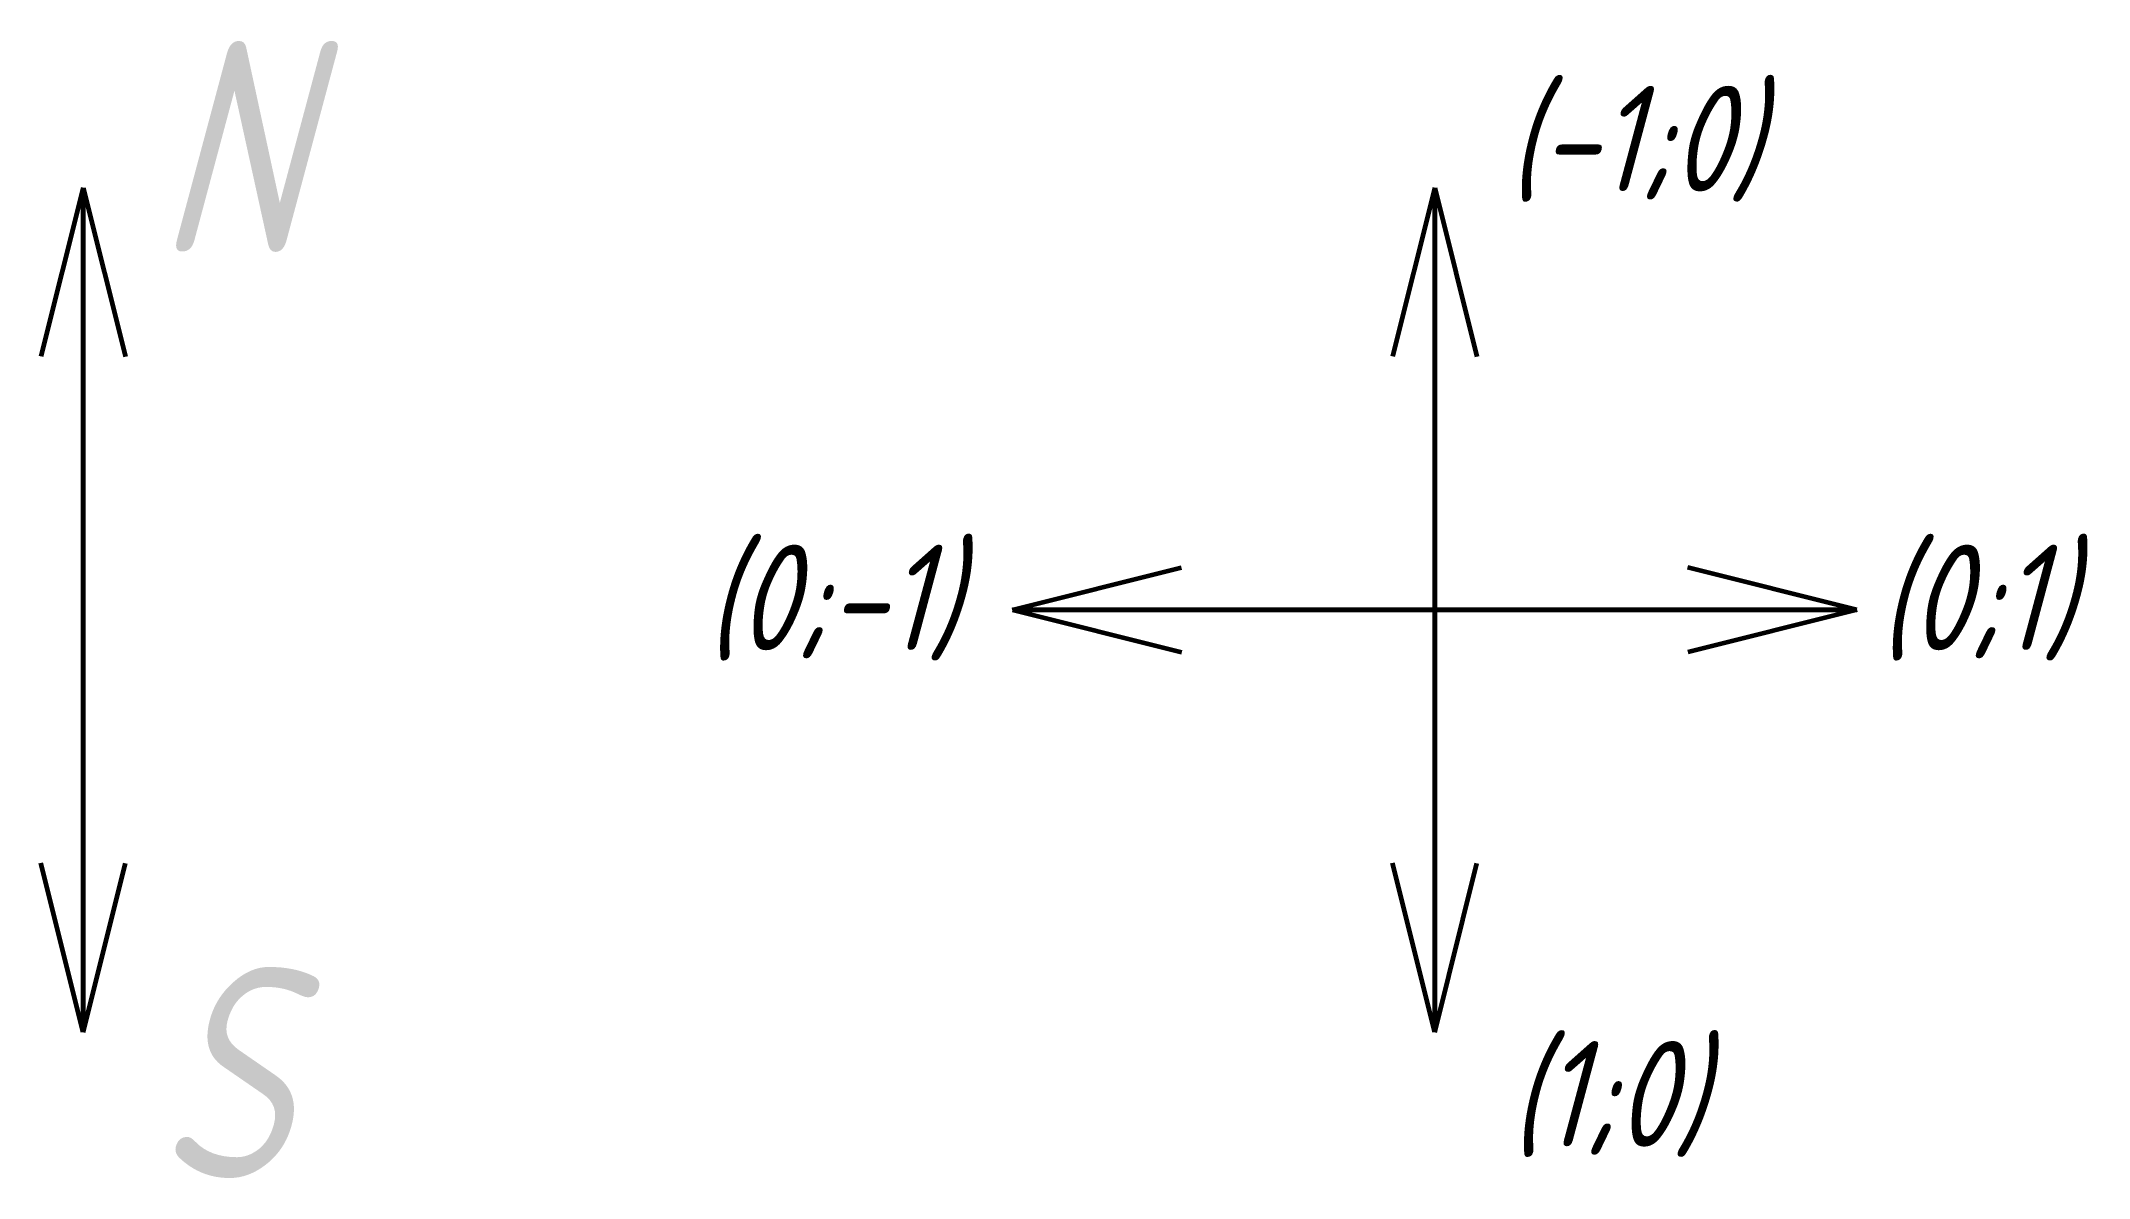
# Model space of a CAD drawing. Header units: millimetres. Extents: x 0 to 5528, y 0 to 1574.
# Drawn here: x 2962.8 to 3059.8, y 988.3 to 1042.1 of the extents above; entities that cross this region are included whole.
import ezdxf

# ---------------------------------------------------------------- set-up
doc = ezdxf.new("R2010")
doc.units = ezdxf.units.MM
doc.layers.add('0.6', color=255, linetype='Continuous', lineweight=60)
doc.styles.add('ГОСТ', font='GOST_A.TTF', dxfattribs={"oblique": 15, "height": 5})

msp = doc.modelspace()

# ---------------------------------------------------------------- texts
at = {"layer": '0.6', "style": 'ГОСТ'}
for s, insert, char_height, attachment_point in [('N', (2968.182, 1042.108), 10, 1), ('(-1;0)', (3032.224, 1040.016), 5, 1), ('(0;-1)', (2994.236, 1018.279), 5, 1), ('(0;1)', (3049.802, 1018.279), 5, 1), ('S', (2968.182, 988.274), 10, 7), ('(1;0)', (3032.324, 989.27), 5, 7)]:
    msp.add_mtext_dynamic_manual_height_columns(s, width=13.35296, gutter_width=25, heights=[0], dxfattribs=dict(at, insert=insert, char_height=char_height, attachment_point=attachment_point))

# ---------------------------------------------------------------- linework, layer by layer
at = {"layer": '0.6'}
for p, q in [((2964.764, 1035.191), (2962.764, 1027.191)), ((2964.764, 1015.191), (2964.764, 1035.191)), ((2964.764, 1035.191), (2964.764, 995.191)), ((2964.764, 1035.191), (2966.764, 1027.191)), ((2964.764, 995.191), (2964.764, 1035.191)), ((3028.806, 1035.191), (3026.806, 1027.191)), ((3028.806, 1015.191), (3028.806, 1035.191)), ((3028.806, 1035.191), (3028.806, 995.191)), ((3028.806, 1035.191), (3030.806, 1027.191)), ((3028.806, 995.191), (3028.806, 1035.191)), ((3008.806, 1015.191), (3016.806, 1017.191)), ((3048.806, 1015.191), (3040.806, 1017.191)), ((2964.764, 1015.191), (2964.764, 995.191)), ((3028.806, 1015.191), (3008.806, 1015.191)), ((3008.806, 1015.191), (3048.806, 1015.191)), ((3008.806, 1015.191), (3016.806, 1013.191)), ((3048.806, 1015.191), (3008.806, 1015.191)), ((3028.806, 1015.191), (3028.806, 995.191)), ((3028.806, 1015.191), (3048.806, 1015.191)), ((3048.806, 1015.191), (3040.806, 1013.191)), ((2964.764, 995.191), (2962.764, 1003.191)), ((2964.764, 995.191), (2966.764, 1003.191)), ((3028.806, 995.191), (3026.806, 1003.191)), ((3028.806, 995.191), (3030.806, 1003.191))]:
    msp.add_line(p, q, dxfattribs=at)

msp.set_redraw_order([(e.dxf.handle, doc.entitydb.next_handle()) for e in msp.query("TEXT MTEXT ATTDEF DIMENSION ARC_DIMENSION")])  # texts and dimensions are drawn at this point

doc.saveas('drawing.dxf')
